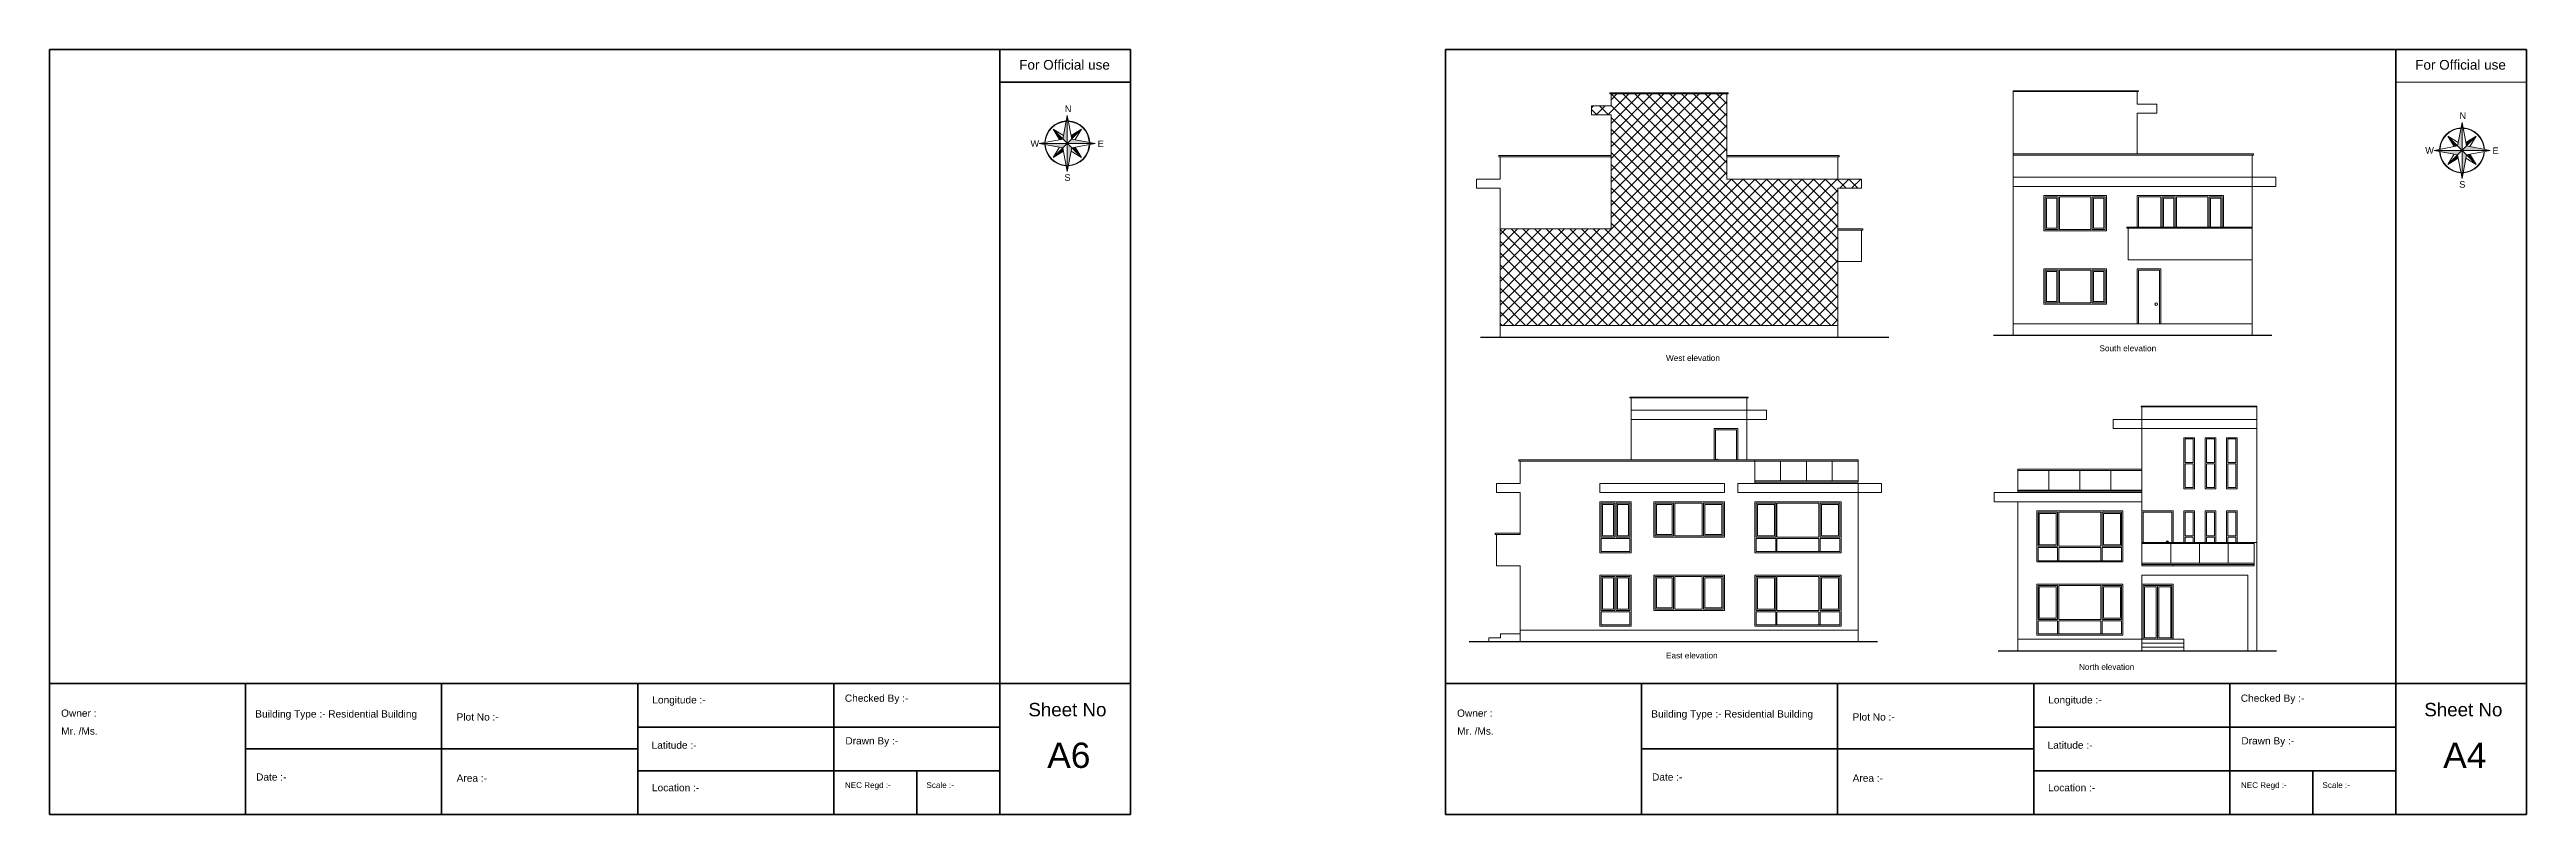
# Model space of a CAD drawing. Header units: inches. Extents: x 2970 to 17976, y 9207 to 14243.
# Drawn here: x 14186 to 17976, y 11276 to 12445 of the extents above; entities that cross this region are included whole.
import ezdxf

# ---------------------------------------------------------------- set-up
doc = ezdxf.new("R2010")
doc.units = ezdxf.units.IN
for name, color, linetype, lineweight in [('boundary line', 20, 'Continuous', 35), ('ele front', 30, 'Continuous', 13), ('elev back', 170, 'Continuous', 9), ('floor line', 240, 'Continuous', 30), ('hatch', 183, 'Continuous', 5), ('north', 18, 'Continuous', 13), ('opening elevation', 203, 'Continuous', 13), ('stairs', 4, 'Continuous', 13), ('TEXT', 30, 'Continuous', 13)]:
    doc.layers.add(name, color=color, linetype=linetype, lineweight=lineweight)
doc.styles.get("Standard").update_dxf_attribs({"font": 'arial.ttf'})

msp = doc.modelspace()

# ---------------------------------------------------------------- texts
at = {"layer": 'TEXT', "attachment_point": 1}
for s, width, gutter_width, insert, char_height in [('For Official use', 147.687, 73.8, (15670.1, 12429.1), 14.765), ('For Official use', 147.687, 73.8, (17806.2, 12429.1), 14.765), ('Longitude :-', 110.765, 55.4, (15108.7, 11456.6), 11.074), ('Checked By :- ', 110.765, 55.4, (15403.3, 11459.2), 11.074), ('Sheet No ', 134.002, 5.68, (15684.1, 11446.4), 20.51), ('Longitude :-', 110.765, 55.4, (17244.7, 11456.6), 11.074), ('Checked By :- ', 110.765, 55.4, (17539.3, 11459.2), 11.074), ('Sheet No ', 134.002, 5.68, (17820.1, 11446.4), 20.51), ('Owner :', 110.765, 55.4, (14204, 11436.3), 11.07), ('Mr. /Ms.', 110.765, 55.4, (14204.2, 11408.9), 11.07), ('Building Type :- Residential Building ', 287.041, 55.4, (14501.1, 11435.1), 11.074), ('Plot No :-', 110.765, 55.4, (14809.2, 11430.5), 11.07), ('Owner :', 110.765, 55.4, (16340.1, 11436.3), 11.07), ('Mr. /Ms.', 110.765, 55.4, (16340.3, 11408.9), 11.07), ('Building Type :- Residential Building ', 287.041, 55.4, (16637.2, 11435.1), 11.074), ('Plot No :-', 110.765, 55.4, (16945.3, 11430.5), 11.07), ('Latitude :-', 110.765, 55.4, (15107.6, 11387.4), 11.074), ('Drawn By :-', 110.765, 55.4, (15404.1, 11394), 11.074), ('A6', 71.576, 193.3, (15713, 11385.7), 38.67), ('Latitude :-', 110.765, 55.4, (17243.6, 11387.4), 11.074), ('Drawn By :-', 110.765, 55.4, (17540.2, 11394), 11.074), ('A4', 71.576, 193.3, (17849, 11385.7), 38.67), ('Date :-', 110.765, 55.4, (14502.4, 11338.7), 11.07), ('Area :-', 110.765, 55.4, (14809.3, 11337), 11.07), ('Date :-', 110.765, 55.4, (16638.4, 11338.7), 11.07), ('Area :-', 110.765, 55.4, (16945.4, 11337), 11.07), ('Location :-', 110.765, 55.4, (15108.2, 11322.4), 11.074), ('NEC Regd :-', 88.612, 44.3, (15403.4, 11325.2), 8.859), ('Scale :-', 88.612, 44.3, (15528.2, 11325.2), 8.86), ('Location :-', 110.765, 55.4, (17244.3, 11322.4), 11.074), ('NEC Regd :-', 88.612, 44.3, (17539.5, 11325.2), 8.859), ('Scale :-', 88.612, 44.3, (17664.3, 11325.2), 8.86)]:
    msp.add_mtext_dynamic_manual_height_columns(s, width=width, gutter_width=gutter_width, heights=[0], dxfattribs=dict(at, insert=insert, char_height=char_height))

# ---------------------------------------------------------------- blocks, each defined once
blk = doc.blocks.new('North direction')
at = {"layer": 'north', "true_color": 0x000000}
h = blk.add_hatch(color=18, dxfattribs=at)
h.dxf.hatch_style = 1
h.paths.add_polyline_path([(874.6, 9705.3), (875.9, 9705.1, 0.387364), (817.6, 9763.4), (817.9, 9762.1, -0.384383)])
h.paths.add_polyline_path([(811.7, 9762.1), (811.9, 9763.4, 0.387364), (753.6, 9705.1), (755, 9705.3, -0.384383)])
h.paths.add_polyline_path([(755, 9699.2), (753.6, 9699.4, 0.387364), (811.9, 9641.1), (811.7, 9642.5, -0.384383)])
h.paths.add_polyline_path([(875.9, 9699.4), (874.6, 9699.2, -0.384383), (817.9, 9642.5), (817.6, 9641.1, 0.387364)])
at = {"layer": 'stairs', "true_color": 0x000000}
h = blk.add_hatch(color=18, dxfattribs=at)
h.dxf.hatch_style = 1
h.paths.add_polyline_path([(814.8, 9778.4), (802.7, 9714.3), (814.8, 9702.3)])
h.paths.add_polyline_path([(891, 9702.3), (826.8, 9714.3), (814.8, 9702.3)])
h.paths.add_polyline_path([(814.8, 9626.1), (826.8, 9690.2), (814.8, 9702.3)])
h.paths.add_polyline_path([(738.6, 9702.3), (802.7, 9690.2), (814.8, 9702.3)])
h = blk.add_hatch(color=18, dxfattribs=at)
h.dxf.hatch_style = 1
h.paths.add_polyline_path([(776.3, 9740.8), (793.5, 9712.6), (802.7, 9714.3)])
h.paths.add_polyline_path([(776.3, 9663.7), (804.5, 9681), (802.7, 9690.2)])
h.paths.add_polyline_path([(853.3, 9663.7), (836, 9691.9), (826.8, 9690.2)])
h.paths.add_polyline_path([(825.1, 9723.5), (826.8, 9714.3), (853.3, 9740.8)])
at = {"layer": 'north'}
for radius, start, end in [(61.2, 92.65084, 177.34916), (59.9, 92.94814, 177.05186), (61.2, 2.65084, 87.34916), (59.9, 2.94814, 87.05186), (61.2, 182.65084, 267.34916), (59.9, 182.94814, 267.05186), (61.2, 272.65084, 357.34916), (59.9, 272.94814, 357.05186)]:
    blk.add_arc((814.8, 9702.3), radius, start, end, dxfattribs=at)
at = {"layer": 'stairs', "color": 18, "true_color": 0x000000}
for p, q in [((814.8, 9778.4), (802.7, 9714.3)), ((814.8, 9778.4), (814.8, 9626.1)), ((814.8, 9778.4), (826.8, 9714.3)), ((738.6, 9702.3), (802.7, 9714.3)), ((853.3, 9740.8), (776.3, 9663.7)), ((776.3, 9740.8), (853.3, 9663.7)), ((804.5, 9723.5), (776.3, 9740.8)), ((776.3, 9740.8), (793.5, 9712.6)), ((825.1, 9723.5), (853.3, 9740.8)), ((826.8, 9714.3), (891, 9702.3)), ((853.3, 9740.8), (836, 9712.6)), ((891, 9702.3), (738.6, 9702.3)), ((802.7, 9690.2), (738.6, 9702.3)), ((776.3, 9663.7), (793.5, 9691.9)), ((804.5, 9681), (776.3, 9663.7)), ((814.8, 9626.1), (802.7, 9690.2)), ((826.8, 9690.2), (814.8, 9626.1)), ((853.3, 9663.7), (825.1, 9681)), ((891, 9702.3), (826.8, 9690.2)), ((836, 9691.9), (853.3, 9663.7))]:
    blk.add_line(p, q, dxfattribs=at)
at = {"layer": 'stairs', "char_height": 17.862, "attachment_point": 1}
for s, width, insert in [('{\\C256;\\c0;N}', 17.862, (808, 9805.4)), ('{\\C256;\\c0;W}', 26.272, (714.7, 9711)), ('{\\C256;\\c0;E}', 17.862, (897.7, 9710.2)), ('{\\C256;\\c0;S}', 17.862, (807.2, 9618.6))]:
    blk.add_mtext_dynamic_manual_height_columns(s, width=width, gutter_width=223.3, heights=[0], dxfattribs=dict(at, insert=insert))
blk = doc.blocks.new('we')
at = {"layer": 'hatch', "transparency": 33554495}
h = blk.add_hatch(dxfattribs=at)
h.set_pattern_fill('ANSI37', color=256, scale=4)
h.set_pattern_definition([(45, (-4559.173, -1672.46), (-8.980256, 8.980256), []), (135, (-4559.173, -1672.46), (-8.980256, -8.980256), [])])
h.paths.add_polyline_path([(4768.4, 3975.3), (4768.4, 4105.3), (4591.4, 4105.3), (4591.4, 4087.3), (4561.4, 4087.3), (4561.4, 4073.3), (4591.4, 4073.3), (4591.4, 3899.3), (4421.4, 3899.3), (4421.4, 3751.3), (4938.4, 3751.3), (4938.4, 3961.3), (4974.4, 3961.3), (4974.4, 3975.3)])
at = {"layer": 'ele front'}
for p, q in [((4770.4, 4107.3), (4589.4, 4107.3)), ((4589.4, 4105.3), (4589.4, 4107.3)), ((4770.4, 4105.3), (4589.4, 4105.3)), ((4591.4, 4087.3), (4591.4, 4105.3)), ((4768.4, 4105.3), (4768.4, 3975.3)), ((4770.4, 4107.3), (4770.4, 4105.3)), ((4591.4, 4087.3), (4561.4, 4087.3)), ((4561.4, 4073.3), (4561.4, 4087.3)), ((4591.4, 4073.3), (4561.4, 4073.3)), ((4591.4, 3899.3), (4591.4, 4073.3)), ((4940.4, 4011.3), (4768.4, 4011.3)), ((4940.4, 4009.3), (4768.4, 4009.3)), ((4938.4, 4009.3), (4938.4, 3975.3)), ((4940.4, 4011.3), (4940.4, 4009.3)), ((4974.4, 3975.3), (4768.4, 3975.3)), ((4938.4, 3961.3), (4938.4, 3733.3)), ((4974.4, 3961.3), (4938.4, 3961.3)), ((4974.4, 3961.3), (4974.4, 3975.3)), ((4421.4, 3899.3), (4421.4, 3733.3)), ((4591.4, 3899.3), (4421.4, 3899.3)), ((4938.4, 3751.3), (4421.4, 3751.3)), ((4938.4, 3733.3), (4938.4, 3751.3))]:
    blk.add_line(p, q, dxfattribs=at)
at = {"layer": 'elev back'}
for p, q in [((4419.4, 4011.3), (4419.4, 4009.3)), ((4591.4, 4011.3), (4419.4, 4011.3)), ((4591.4, 4009.3), (4419.4, 4009.3)), ((4421.4, 4009.3), (4421.4, 3975.3)), ((4421.4, 3975.3), (4385.4, 3975.3)), ((4421.4, 3975.3), (4385.4, 3975.3)), ((4385.4, 3961.3), (4385.4, 3975.3)), ((4421.4, 3961.3), (4385.4, 3961.3)), ((4421.4, 3961.3), (4421.4, 3899.3)), ((4976.4, 3899.3), (4938.4, 3899.3)), ((4976.4, 3897.3), (4938.4, 3897.3)), ((4974.4, 3849.3), (4974.4, 3897.3)), ((4976.4, 3897.3), (4976.4, 3899.3)), ((4974.4, 3849.3), (4938.4, 3849.3))]:
    blk.add_line(p, q, dxfattribs=at)
at = {"layer": 'floor line'}
blk.add_line((5016.4, 3733.3), (4391.4, 3733.3), dxfattribs=at)
at = {"layer": 'TEXT', "insert": (4675.4, 3706.2), "char_height": 9, "attachment_point": 1}
blk.add_mtext_dynamic_manual_height_columns('West elevation', width=140.861, gutter_width=12.5, heights=[0], dxfattribs=at)
blk = doc.blocks.new('se')
at = {"layer": 'ele front'}
for p, q in [((3821.8, 3746.4), (3821.8, 4024.4)), ((4189.8, 4024.4), (3821.8, 4024.4)), ((4189.8, 4022.4), (3821.8, 4022.4)), ((4187.8, 3746.4), (4187.8, 4022.4)), ((4189.8, 4022.4), (4189.8, 4024.4)), ((4187.8, 3988.4), (3821.8, 3988.4)), ((4187.8, 3974.4), (3821.8, 3974.4)), ((4187.8, 3912.4), (3995.8, 3912.4)), ((3995.8, 3910.4), (3995.8, 3912.4)), ((4187.8, 3910.4), (3995.8, 3910.4)), ((3997.8, 3862.4), (3997.8, 3910.4)), ((4187.8, 3862.4), (3997.8, 3862.4)), ((4187.8, 3764.4), (3821.8, 3764.4))]:
    blk.add_line(p, q, dxfattribs=at)
at = {"layer": 'elev back'}
for p, q in [((3821.8, 4120.4), (4013.8, 4120.4)), ((3821.8, 4100.4), (3821.8, 4120.4)), ((3821.8, 4119.4), (4013.8, 4119.4)), ((3821.8, 4024.4), (3821.8, 4100.4)), ((4011.8, 4100.4), (4011.8, 4119.4)), ((4041.8, 4100.4), (4011.8, 4100.4)), ((4013.8, 4119.4), (4013.8, 4120.4)), ((4041.8, 4100.4), (4041.8, 4086.4)), ((4041.8, 4086.4), (4011.8, 4086.4)), ((4011.8, 4086.4), (4011.8, 4024.4)), ((4223.8, 3988.4), (4187.8, 3988.4)), ((4223.8, 3988.4), (4223.8, 3974.4)), ((4223.8, 3974.4), (4187.8, 3974.4))]:
    blk.add_line(p, q, dxfattribs=at)
at = {"layer": 'floor line'}
blk.add_line((4217.8, 3746.4), (3791.8, 3746.4), dxfattribs=at)
at = {"layer": 'opening elevation'}
for p, q in [((3890.8, 3958.4), (3890.8, 3908.4)), ((3892.8, 3958.4), (3892.8, 3908.4)), ((3940.8, 3958.4), (3940.8, 3908.4)), ((3942.8, 3958.4), (3942.8, 3908.4)), ((4011.8, 3960.4), (4011.8, 3912.4)), ((4011.8, 3960.4), (4143.8, 3960.4)), ((4013.8, 3958.4), (4013.8, 3912.4)), ((4013.8, 3958.4), (4047.8, 3958.4)), ((4047.8, 3958.4), (4047.8, 3912.4)), ((4049.8, 3958.4), (4049.8, 3912.4)), ((4049.8, 3958.4), (4069.8, 3958.4)), ((4051.8, 3956.4), (4051.8, 3912.4)), ((4051.8, 3956.4), (4067.8, 3956.4)), ((4067.8, 3956.4), (4067.8, 3912.4)), ((4069.8, 3958.4), (4069.8, 3912.4)), ((4071.8, 3958.4), (4071.8, 3912.4)), ((4071.8, 3958.4), (4119.8, 3958.4)), ((4119.8, 3958.4), (4119.8, 3912.4)), ((4121.8, 3958.4), (4121.8, 3912.4)), ((4121.8, 3958.4), (4141.8, 3958.4)), ((4123.8, 3956.4), (4123.8, 3912.4)), ((4123.8, 3956.4), (4139.8, 3956.4)), ((4139.8, 3956.4), (4139.8, 3912.4)), ((4141.8, 3958.4), (4141.8, 3912.4)), ((4143.8, 3960.4), (4143.8, 3912.4)), ((3890.8, 3846.4), (3890.8, 3796.4)), ((3892.8, 3846.4), (3892.8, 3796.4)), ((3940.8, 3846.4), (3940.8, 3796.4)), ((3942.8, 3846.4), (3942.8, 3796.4))]:
    blk.add_line(p, q, dxfattribs=at)
for points in [[(3868.8, 3960.4), (3964.8, 3960.4), (3964.8, 3906.4), (3868.8, 3906.4)], [(3888.8, 3910.4), (3872.8, 3910.4), (3872.8, 3956.4), (3888.8, 3956.4)], [(3944.8, 3956.4), (3960.8, 3956.4), (3960.8, 3910.4), (3944.8, 3910.4)], [(3868.8, 3848.4), (3964.8, 3848.4), (3964.8, 3794.4), (3868.8, 3794.4)], [(3888.8, 3798.4), (3872.8, 3798.4), (3872.8, 3844.4), (3888.8, 3844.4)], [(3944.8, 3844.4), (3960.8, 3844.4), (3960.8, 3798.4), (3944.8, 3798.4)]]:
    blk.add_lwpolyline(points, close=True, dxfattribs=at)
for points in [[(3890.8, 3908.4), (3870.8, 3908.4), (3870.8, 3958.4), (3890.8, 3958.4)], [(3892.8, 3958.4), (3940.8, 3958.4)], [(3942.8, 3958.4), (3962.8, 3958.4), (3962.8, 3908.4), (3942.8, 3908.4)], [(3940.8, 3908.4), (3892.8, 3908.4)], [(3890.8, 3796.4), (3870.8, 3796.4), (3870.8, 3846.4), (3890.8, 3846.4)], [(3892.8, 3846.4), (3940.8, 3846.4)], [(3942.8, 3846.4), (3962.8, 3846.4), (3962.8, 3796.4), (3942.8, 3796.4)], [(4011.8, 3764.4), (4011.8, 3848.4), (4047.8, 3848.4), (4047.8, 3764.4)], [(4013.8, 3764.4), (4013.8, 3846.4), (4045.8, 3846.4), (4045.8, 3764.4)], [(3940.8, 3796.4), (3892.8, 3796.4)]]:
    blk.add_lwpolyline(points, dxfattribs=at)
blk.add_circle((4040.8, 3794.4), 1.94, dxfattribs=at)
at = {"layer": 'TEXT', "insert": (3954, 3731.5), "char_height": 9, "attachment_point": 1}
blk.add_mtext_dynamic_manual_height_columns('South elevation', width=140.861, gutter_width=12.5, heights=[0], dxfattribs=at)
blk = doc.blocks.new('elevation')
at = {"layer": 'ele front'}
for p, q in [((4201.8, 10946.2), (3840.8, 10946.2)), ((3840.8, 10944.2), (3840.8, 10946.2)), ((4201.8, 10944.2), (3840.8, 10944.2)), ((3842.8, 10910.2), (3842.8, 10944.2)), ((4201.8, 10910.2), (4201.8, 10946.2)), ((4201.8, 10946.2), (4359.8, 10946.2)), ((4201.8, 10944.2), (4359.8, 10944.2)), ((4241.3, 10944.2), (4241.3, 10914.2)), ((4280.8, 10944.2), (4280.8, 10914.2)), ((4320.3, 10944.2), (4320.3, 10914.2)), ((4359.8, 10944.2), (4359.8, 10946.2)), ((4359.8, 10944.2), (4359.8, 10914.2)), ((3842.8, 10910.2), (3806.8, 10910.2)), ((3806.8, 10910.2), (3806.8, 10896.2)), ((3842.8, 10896.2), (3806.8, 10896.2)), ((3842.8, 10832.2), (3842.8, 10896.2)), ((4155.3, 10910.2), (3964.8, 10910.2)), ((3964.8, 10896.2), (3964.8, 10910.2)), ((4155.3, 10896.2), (3964.8, 10896.2)), ((4155.3, 10896.2), (4155.3, 10910.2)), ((4395.8, 10910.2), (4175.8, 10910.2)), ((4175.8, 10896.2), (4175.8, 10910.2)), ((4395.8, 10896.2), (4175.8, 10896.2)), ((4201.8, 10914.2), (4359.8, 10914.2)), ((4201.8, 10912.2), (4359.8, 10912.2)), ((4359.8, 10912.2), (4359.8, 10914.2)), ((4359.8, 10668.2), (4359.8, 10910.2)), ((4395.8, 10896.2), (4395.8, 10910.2)), ((3842.8, 10834.2), (3804.8, 10834.2)), ((3804.8, 10832.2), (3804.8, 10834.2)), ((3842.8, 10832.2), (3804.8, 10832.2)), ((3806.8, 10784.2), (3806.8, 10832.2)), ((3842.8, 10784.2), (3806.8, 10784.2)), ((3842.8, 10668.2), (3842.8, 10784.2))]:
    blk.add_line(p, q, dxfattribs=at)
at = {"layer": 'elev back'}
for p, q in [((4010.8, 11042.2), (4010.8, 11041.2)), ((4010.8, 11042.2), (4191.8, 11042.2)), ((4010.8, 11041.2), (4191.8, 11041.2)), ((4012.8, 11041.2), (4012.8, 10946.2)), ((4189.8, 11041.2), (4189.8, 10946.2)), ((4191.8, 11042.2), (4191.8, 11041.2)), ((4219.8, 11022.2), (4012.8, 11022.2)), ((4219.8, 11008.2), (4012.8, 11008.2)), ((4175.8, 10994.2), (4139.8, 10994.2)), ((4139.8, 10994.2), (4139.8, 10946.2)), ((4173.8, 10992.2), (4141.8, 10992.2)), ((4141.8, 10992.2), (4141.8, 10946.2)), ((4173.8, 10992.2), (4173.8, 10946.2)), ((4175.8, 10994.2), (4175.8, 10946.2)), ((4219.8, 11022.2), (4219.8, 11008.2))]:
    blk.add_line(p, q, dxfattribs=at)
blk.add_arc((4144.6, 10946.2), 1.11, 0, 180, dxfattribs=at)
at = {"layer": 'floor line'}
blk.add_line((4389.8, 10668.2), (3764.8, 10668.2), dxfattribs=at)
at = {"layer": 'hatch'}
blk.add_line((4359.8, 10686.2), (3842.8, 10686.2), dxfattribs=at)
at = {"layer": 'opening elevation'}
for p, q in [((3987.8, 10880.2), (3987.8, 10828.2)), ((3989.8, 10880.2), (3989.8, 10828.2)), ((4049.3, 10880.2), (4077.3, 10880.2)), ((4049.3, 10830.2), (4049.3, 10880.2)), ((4051.3, 10878.2), (4075.3, 10878.2)), ((4051.3, 10832.2), (4051.3, 10878.2)), ((4075.3, 10832.2), (4075.3, 10878.2)), ((4077.3, 10830.2), (4077.3, 10880.2)), ((4079.3, 10880.2), (4121.3, 10880.2)), ((4079.3, 10830.2), (4079.3, 10880.2)), ((4121.3, 10880.2), (4121.3, 10830.2)), ((4123.3, 10880.2), (4153.3, 10880.2)), ((4123.3, 10880.2), (4123.3, 10830.2)), ((4125.3, 10878.2), (4151.3, 10878.2)), ((4125.3, 10878.2), (4125.3, 10832.2)), ((4151.3, 10878.2), (4151.3, 10832.2)), ((4153.3, 10880.2), (4153.3, 10830.2)), ((4203.8, 10880.2), (4203.8, 10828.2)), ((4203.8, 10880.2), (4233.8, 10880.2)), ((4233.8, 10880.2), (4233.8, 10828.2)), ((4235.8, 10880.2), (4235.8, 10828.2)), ((4235.8, 10880.2), (4299.8, 10880.2)), ((4299.8, 10880.2), (4299.8, 10828.2)), ((4301.8, 10880.2), (4301.8, 10828.2)), ((4301.8, 10880.2), (4331.8, 10880.2)), ((4331.8, 10880.2), (4331.8, 10828.2)), ((3987.8, 10828.2), (3966.8, 10828.2)), ((4010.8, 10826.2), (3966.8, 10826.2)), ((4010.8, 10828.2), (3989.8, 10828.2)), ((4077.3, 10830.2), (4049.3, 10830.2)), ((4075.3, 10832.2), (4051.3, 10832.2)), ((4121.3, 10830.2), (4079.3, 10830.2)), ((4153.3, 10830.2), (4123.3, 10830.2)), ((4151.3, 10832.2), (4125.3, 10832.2)), ((4203.8, 10828.2), (4233.8, 10828.2)), ((4203.8, 10826.2), (4203.8, 10806.2)), ((4203.8, 10826.2), (4233.8, 10826.2)), ((4203.8, 10806.2), (4331.8, 10806.2)), ((4233.8, 10826.2), (4233.8, 10806.2)), ((4235.8, 10828.2), (4299.8, 10828.2)), ((4235.8, 10826.2), (4235.8, 10806.2)), ((4235.8, 10826.2), (4299.8, 10826.2)), ((4299.8, 10826.2), (4299.8, 10806.2)), ((4301.8, 10828.2), (4331.8, 10828.2)), ((4301.8, 10826.2), (4301.8, 10806.2)), ((4301.8, 10826.2), (4331.8, 10826.2)), ((4331.8, 10826.2), (4331.8, 10806.2)), ((3987.8, 10768.2), (3987.8, 10716.2)), ((3989.8, 10768.2), (3989.8, 10716.2)), ((4049.3, 10768.2), (4077.3, 10768.2)), ((4049.3, 10718.2), (4049.3, 10768.2)), ((4051.3, 10766.2), (4075.3, 10766.2)), ((4051.3, 10720.2), (4051.3, 10766.2)), ((4075.3, 10720.2), (4075.3, 10766.2)), ((4077.3, 10718.2), (4077.3, 10768.2)), ((4079.3, 10768.2), (4121.3, 10768.2)), ((4079.3, 10718.2), (4079.3, 10768.2)), ((4121.3, 10768.2), (4121.3, 10718.2)), ((4123.3, 10768.2), (4153.3, 10768.2)), ((4123.3, 10768.2), (4123.3, 10718.2)), ((4125.3, 10766.2), (4151.3, 10766.2)), ((4125.3, 10766.2), (4125.3, 10720.2)), ((4151.3, 10766.2), (4151.3, 10720.2)), ((4153.3, 10768.2), (4153.3, 10718.2)), ((4203.8, 10768.2), (4203.8, 10716.2)), ((4203.8, 10768.2), (4233.8, 10768.2)), ((4233.8, 10768.2), (4233.8, 10716.2)), ((4235.8, 10768.2), (4235.8, 10716.2)), ((4235.8, 10768.2), (4299.8, 10768.2)), ((4299.8, 10768.2), (4299.8, 10716.2)), ((4301.8, 10768.2), (4301.8, 10716.2)), ((4301.8, 10768.2), (4331.8, 10768.2)), ((4331.8, 10768.2), (4331.8, 10716.2)), ((3987.8, 10716.2), (3966.8, 10716.2)), ((4010.8, 10714.2), (3966.8, 10714.2)), ((4010.8, 10716.2), (3989.8, 10716.2)), ((4077.3, 10718.2), (4049.3, 10718.2)), ((4075.3, 10720.2), (4051.3, 10720.2)), ((4121.3, 10718.2), (4079.3, 10718.2)), ((4153.3, 10718.2), (4123.3, 10718.2)), ((4151.3, 10720.2), (4125.3, 10720.2)), ((4203.8, 10716.2), (4233.8, 10716.2)), ((4203.8, 10714.2), (4203.8, 10694.2)), ((4203.8, 10714.2), (4233.8, 10714.2)), ((4203.8, 10694.2), (4331.8, 10694.2)), ((4233.8, 10714.2), (4233.8, 10694.2)), ((4235.8, 10716.2), (4299.8, 10716.2)), ((4235.8, 10714.2), (4235.8, 10694.2)), ((4235.8, 10714.2), (4299.8, 10714.2)), ((4299.8, 10714.2), (4299.8, 10694.2)), ((4301.8, 10716.2), (4331.8, 10716.2)), ((4301.8, 10714.2), (4301.8, 10694.2)), ((4301.8, 10714.2), (4331.8, 10714.2)), ((4331.8, 10714.2), (4331.8, 10694.2))]:
    blk.add_line(p, q, dxfattribs=at)
for points in [[(3964.8, 10882.2), (4012.8, 10882.2), (4012.8, 10804.2), (3964.8, 10804.2)], [(3985.8, 10830.2), (3968.8, 10830.2), (3968.8, 10878.2), (3985.8, 10878.2)], [(4047.3, 10882.2), (4155.3, 10882.2), (4155.3, 10828.2), (4047.3, 10828.2)], [(4201.8, 10882.2), (4333.8, 10882.2), (4333.8, 10804.2), (4201.8, 10804.2)], [(4205.8, 10878.2), (4231.8, 10878.2), (4231.8, 10830.2), (4205.8, 10830.2)], [(4303.8, 10878.2), (4329.8, 10878.2), (4329.8, 10830.2), (4303.8, 10830.2)], [(3964.8, 10770.2), (4012.8, 10770.2), (4012.8, 10692.2), (3964.8, 10692.2)], [(3985.8, 10718.2), (3968.8, 10718.2), (3968.8, 10766.2), (3985.8, 10766.2)], [(4047.3, 10770.2), (4155.3, 10770.2), (4155.3, 10716.2), (4047.3, 10716.2)], [(4201.8, 10770.2), (4333.8, 10770.2), (4333.8, 10692.2), (4201.8, 10692.2)], [(4205.8, 10766.2), (4231.8, 10766.2), (4231.8, 10718.2), (4205.8, 10718.2)], [(4303.8, 10766.2), (4329.8, 10766.2), (4329.8, 10718.2), (4303.8, 10718.2)]]:
    blk.add_lwpolyline(points, close=True, dxfattribs=at)
for points in [[(3966.8, 10828.2), (3966.8, 10880.2), (3987.8, 10880.2)], [(3989.8, 10880.2), (4010.8, 10880.2), (4010.8, 10828.2)], [(3991.8, 10878.2), (4008.8, 10878.2), (4008.8, 10830.2), (3991.8, 10830.2), (3991.8, 10878.2)], [(4010.8, 10826.2), (4010.8, 10806.2), (3966.8, 10806.2), (3966.8, 10826.2)], [(3966.8, 10716.2), (3966.8, 10768.2), (3987.8, 10768.2)], [(3989.8, 10768.2), (4010.8, 10768.2), (4010.8, 10716.2)], [(3991.8, 10766.2), (4008.8, 10766.2), (4008.8, 10718.2), (3991.8, 10718.2), (3991.8, 10766.2)], [(4010.8, 10714.2), (4010.8, 10694.2), (3966.8, 10694.2), (3966.8, 10714.2)]]:
    blk.add_lwpolyline(points, dxfattribs=at)
at = {"layer": 'stairs'}
for p, q in [((3794.8, 10668.2), (3794.8, 10674.2)), ((3794.8, 10674.2), (3812.8, 10674.2)), ((3812.8, 10674.2), (3812.8, 10680.2)), ((3812.8, 10680.2), (3842.8, 10680.2))]:
    blk.add_line(p, q, dxfattribs=at)
at = {"layer": 'TEXT', "insert": (4066, 10651.8), "char_height": 9, "attachment_point": 1}
blk.add_mtext_dynamic_manual_height_columns('East elevation', width=140.861, gutter_width=12.5, heights=[0], dxfattribs=at)
blk = doc.blocks.new('NE')
at = {"layer": 'ele front'}
for p, q in [((2531.5, 3982.5), (2531.5, 3946.5)), ((2531.5, 3982.5), (2721.5, 3982.5)), ((2531.5, 3980.5), (2721.5, 3980.5)), ((2579, 3964.5), (2579, 3980.5)), ((2626.5, 3964.5), (2626.5, 3980.5)), ((2674, 3964.5), (2674, 3980.5)), ((2721.5, 3982.5), (2721.5, 3834.5)), ((2495.5, 3946.5), (2721.5, 3946.5)), ((2495.5, 3932.5), (2495.5, 3946.5)), ((2531.5, 3950.5), (2721.5, 3950.5)), ((2531.5, 3948.5), (2721.5, 3948.5)), ((2579, 3964.5), (2579, 3950.5)), ((2626.5, 3964.5), (2626.5, 3950.5)), ((2674, 3964.5), (2674, 3950.5)), ((2495.5, 3932.5), (2721.5, 3932.5)), ((2531.5, 3932.5), (2531.5, 3704.5)), ((2721.5, 3870.5), (2897.5, 3870.5)), ((2721.5, 3868.5), (2893.5, 3868.5)), ((2765.5, 3855.5), (2765.5, 3868.5)), ((2809.5, 3855.5), (2809.5, 3868.5)), ((2853.5, 3855.5), (2853.5, 3868.5)), ((2893.5, 3870.5), (2893.5, 3834.5)), ((2897.5, 3870.5), (2897.5, 3704.5)), ((2721.5, 3838.5), (2893.5, 3838.5)), ((2721.5, 3836.5), (2893.5, 3836.5)), ((2721.5, 3834.5), (2893.5, 3834.5)), ((2765.5, 3855.5), (2765.5, 3838.5)), ((2809.5, 3855.5), (2809.5, 3838.5)), ((2853.5, 3855.5), (2853.5, 3838.5)), ((2721.5, 3820.5), (2721.5, 3704.5)), ((2721.5, 3820.5), (2883.5, 3820.5)), ((2883.5, 3820.5), (2883.5, 3704.5)), ((2531.5, 3722.5), (2721.5, 3722.5))]:
    blk.add_line(p, q, dxfattribs=at)
at = {"layer": 'elev back'}
for p, q in [((2677.5, 4058.5), (2897.5, 4058.5)), ((2677.5, 4044.5), (2677.5, 4058.5)), ((2720.5, 4078.5), (2720.5, 4077.5)), ((2720.5, 4078.5), (2897.5, 4078.5)), ((2720.5, 4077.5), (2897.5, 4077.5)), ((2721.5, 4077.5), (2721.5, 3982.5)), ((2897.5, 4078.5), (2897.5, 3870.5)), ((2677.5, 4044.5), (2897.5, 4044.5)), ((2787.8, 3992.5), (2800.1, 3992.5)), ((2787.8, 3990.5), (2800.1, 3990.5)), ((2820.4, 3992.5), (2832.7, 3992.5)), ((2820.4, 3990.5), (2832.7, 3990.5)), ((2852.9, 3992.5), (2865.2, 3992.5)), ((2852.9, 3990.5), (2865.2, 3990.5)), ((2721.5, 3918.5), (2769.5, 3918.5)), ((2723.5, 3916.5), (2723.5, 3870.5)), ((2723.5, 3916.5), (2767.5, 3916.5)), ((2767.5, 3916.5), (2767.5, 3870.5)), ((2769.5, 3918.5), (2769.5, 3870.5)), ((2787.8, 3880.5), (2800.1, 3880.5)), ((2787.8, 3878.5), (2800.1, 3878.5)), ((2820.4, 3880.5), (2832.7, 3880.5)), ((2820.4, 3878.5), (2832.7, 3878.5)), ((2852.9, 3880.5), (2865.2, 3880.5)), ((2852.9, 3878.5), (2865.2, 3878.5)), ((2769.5, 3836.5), (2769.5, 3834.5))]:
    blk.add_line(p, q, dxfattribs=at)
for points in [[(2785.8, 4030.5), (2802.1, 4030.5), (2802.1, 3952.5), (2785.8, 3952.5)], [(2818.4, 4030.5), (2834.7, 4030.5), (2834.7, 3952.5), (2818.4, 3952.5)], [(2850.9, 4030.5), (2867.2, 4030.5), (2867.2, 3952.5), (2850.9, 3952.5)]]:
    blk.add_lwpolyline(points, close=True, dxfattribs=at)
for points in [[(2787.8, 3992.5), (2787.8, 4028.5), (2800.1, 4028.5), (2800.1, 3992.5)], [(2820.4, 3992.5), (2820.4, 4028.5), (2832.7, 4028.5), (2832.7, 3992.5)], [(2852.9, 3992.5), (2852.9, 4028.5), (2865.2, 4028.5), (2865.2, 3992.5)], [(2800.1, 3990.5), (2800.1, 3954.5), (2787.8, 3954.5), (2787.8, 3990.5)], [(2832.7, 3990.5), (2832.7, 3954.5), (2820.4, 3954.5), (2820.4, 3990.5)], [(2865.2, 3990.5), (2865.2, 3954.5), (2852.9, 3954.5), (2852.9, 3990.5)], [(2785.8, 3870.5), (2785.8, 3918.5), (2802.1, 3918.5), (2802.1, 3870.5)], [(2787.8, 3880.5), (2787.8, 3916.5), (2800.1, 3916.5), (2800.1, 3880.5)], [(2818.4, 3870.5), (2818.4, 3918.5), (2834.7, 3918.5), (2834.7, 3870.5)], [(2820.4, 3880.5), (2820.4, 3916.5), (2832.7, 3916.5), (2832.7, 3880.5)], [(2850.9, 3870.5), (2850.9, 3918.5), (2867.2, 3918.5), (2867.2, 3870.5)], [(2852.9, 3880.5), (2852.9, 3916.5), (2865.2, 3916.5), (2865.2, 3880.5)], [(2787.8, 3870.5), (2787.8, 3878.5)], [(2800.1, 3878.5), (2800.1, 3870.5)], [(2820.4, 3870.5), (2820.4, 3878.5)], [(2832.7, 3878.5), (2832.7, 3870.5)], [(2852.9, 3870.5), (2852.9, 3878.5)], [(2865.2, 3878.5), (2865.2, 3870.5)]]:
    blk.add_lwpolyline(points, dxfattribs=at)
at = {"layer": 'floor line'}
blk.add_line((2501.5, 3704.5), (2927.5, 3704.5), dxfattribs=at)
blk.add_arc((2760.4, 3870.5), 1.7, 0, 180, dxfattribs=at)
at = {"layer": 'opening elevation'}
for p, q in [((2560.5, 3918.5), (2560.5, 3840.5)), ((2560.5, 3918.5), (2692.5, 3918.5)), ((2562.5, 3916.5), (2562.5, 3864.5)), ((2562.5, 3916.5), (2592.5, 3916.5)), ((2592.5, 3916.5), (2592.5, 3864.5)), ((2594.5, 3916.5), (2594.5, 3864.5)), ((2594.5, 3916.5), (2658.5, 3916.5)), ((2658.5, 3916.5), (2658.5, 3864.5)), ((2660.5, 3916.5), (2660.5, 3864.5)), ((2660.5, 3916.5), (2690.5, 3916.5)), ((2690.5, 3916.5), (2690.5, 3864.5)), ((2692.5, 3918.5), (2692.5, 3840.5)), ((2560.5, 3840.5), (2692.5, 3840.5)), ((2562.5, 3864.5), (2592.5, 3864.5)), ((2562.5, 3862.5), (2562.5, 3842.5)), ((2562.5, 3862.5), (2592.5, 3862.5)), ((2562.5, 3842.5), (2690.5, 3842.5)), ((2592.5, 3862.5), (2592.5, 3842.5)), ((2594.5, 3864.5), (2658.5, 3864.5)), ((2594.5, 3862.5), (2594.5, 3842.5)), ((2594.5, 3862.5), (2658.5, 3862.5)), ((2658.5, 3862.5), (2658.5, 3842.5)), ((2660.5, 3864.5), (2690.5, 3864.5)), ((2660.5, 3862.5), (2660.5, 3842.5)), ((2660.5, 3862.5), (2690.5, 3862.5)), ((2690.5, 3862.5), (2690.5, 3842.5)), ((2560.5, 3806.5), (2560.5, 3728.5)), ((2560.5, 3806.5), (2692.5, 3806.5)), ((2560.5, 3806.5), (2692.5, 3806.5)), ((2562.5, 3804.5), (2562.5, 3752.5)), ((2562.5, 3804.5), (2592.5, 3804.5)), ((2592.5, 3804.5), (2592.5, 3752.5)), ((2594.5, 3804.5), (2594.5, 3752.5)), ((2594.5, 3804.5), (2658.5, 3804.5)), ((2658.5, 3804.5), (2658.5, 3752.5)), ((2660.5, 3804.5), (2660.5, 3752.5)), ((2660.5, 3804.5), (2690.5, 3804.5)), ((2690.5, 3804.5), (2690.5, 3752.5)), ((2692.5, 3806.5), (2692.5, 3728.5)), ((2692.5, 3806.5), (2692.5, 3728.5)), ((2721.5, 3806.5), (2769.5, 3806.5)), ((2723.5, 3804.5), (2723.5, 3722.5)), ((2723.5, 3804.5), (2767.5, 3804.5)), ((2745.5, 3804.5), (2745.5, 3722.5)), ((2767.5, 3804.5), (2767.5, 3722.5)), ((2769.5, 3806.5), (2769.5, 3722.5)), ((2562.5, 3752.5), (2592.5, 3752.5)), ((2594.5, 3752.5), (2658.5, 3752.5)), ((2660.5, 3752.5), (2690.5, 3752.5)), ((2560.5, 3728.5), (2692.5, 3728.5)), ((2560.5, 3728.5), (2692.5, 3728.5)), ((2562.5, 3750.5), (2562.5, 3730.5)), ((2562.5, 3750.5), (2592.5, 3750.5)), ((2562.5, 3730.5), (2690.5, 3730.5)), ((2592.5, 3750.5), (2592.5, 3730.5)), ((2594.5, 3750.5), (2594.5, 3730.5)), ((2594.5, 3750.5), (2658.5, 3750.5)), ((2658.5, 3750.5), (2658.5, 3730.5)), ((2660.5, 3750.5), (2660.5, 3730.5)), ((2660.5, 3750.5), (2690.5, 3750.5)), ((2690.5, 3750.5), (2690.5, 3730.5))]:
    blk.add_line(p, q, dxfattribs=at)
for points in [[(2564.5, 3914.5), (2590.5, 3914.5), (2590.5, 3866.5), (2564.5, 3866.5)], [(2662.5, 3914.5), (2688.5, 3914.5), (2688.5, 3866.5), (2662.5, 3866.5)], [(2564.5, 3802.5), (2590.5, 3802.5), (2590.5, 3754.5), (2564.5, 3754.5)], [(2662.5, 3802.5), (2688.5, 3802.5), (2688.5, 3754.5), (2662.5, 3754.5)], [(2725.5, 3802.5), (2743.5, 3802.5), (2743.5, 3724.5), (2725.5, 3724.5)], [(2747.5, 3802.5), (2765.5, 3802.5), (2765.5, 3724.5), (2747.5, 3724.5)]]:
    blk.add_lwpolyline(points, close=True, dxfattribs=at)
at = {"layer": 'stairs'}
for p, q in [((2721.5, 3722.5), (2785.6, 3722.5)), ((2721.5, 3716.5), (2785.6, 3716.5)), ((2785.6, 3704.5), (2785.6, 3722.5)), ((2721.5, 3710.5), (2785.6, 3710.5))]:
    blk.add_line(p, q, dxfattribs=at)
at = {"layer": 'TEXT', "insert": (2625.2, 3684.6), "char_height": 9, "attachment_point": 1}
blk.add_mtext_dynamic_manual_height_columns('North elevation', width=140.861, gutter_width=12.5, heights=[0], dxfattribs=at)

# ---------------------------------------------------------------- linework, layer by layer
at = {"layer": 'boundary line'}
for p, q in [((14186.3, 12445), (15840.3, 12445)), ((14186.3, 11276), (14186.3, 12445)), ((15640.3, 12445), (15640.3, 11276)), ((15840.3, 12445), (15840.3, 11276)), ((16322.4, 12445), (17976.4, 12445)), ((16322.4, 11276), (16322.4, 12445)), ((17776.4, 12445), (17776.4, 11276)), ((17976.4, 12445), (17976.4, 11276)), ((15640.3, 12395), (15840.3, 12395)), ((15840.3, 11476), (14186.3, 11476)), ((14486.3, 11276), (14486.3, 11476)), ((14786.3, 11276), (14786.3, 11476)), ((15086.3, 11276), (15086.3, 11476)), ((15386.3, 11276), (15386.3, 11476)), ((17976.4, 11476), (16322.4, 11476)), ((16622.4, 11276), (16622.4, 11476)), ((16922.4, 11276), (16922.4, 11476)), ((17222.4, 11276), (17222.4, 11476)), ((17522.4, 11276), (17522.4, 11476)), ((15086.3, 11409.3), (15640.3, 11409.3)), ((17222.4, 11409.3), (17776.4, 11409.3)), ((14486.3, 11376), (15086.3, 11376)), ((16622.4, 11376), (17222.4, 11376)), ((15086.3, 11342.6), (15386.3, 11342.6)), ((15386.3, 11342.6), (15640.3, 11342.6)), ((15513.3, 11342.6), (15513.3, 11276)), ((17222.4, 11342.6), (17522.4, 11342.6)), ((17522.4, 11342.6), (17776.4, 11342.6)), ((17649.4, 11342.6), (17649.4, 11276)), ((15840.3, 11276), (14186.3, 11276)), ((17976.4, 11276), (16322.4, 11276))]:
    msp.add_line(p, q, dxfattribs=at)
at = {"layer": 'stairs'}
msp.add_line((17776.4, 12395), (17976.4, 12395), dxfattribs=at)

# ---------------------------------------------------------------- block references
for name, p in [('we', (11984.4, 8271.8)), ('se', (13369.1, 8261.4)), ('NE', (14666.5, 7821.3))]:
    msp.add_blockref(name, p)
at = {"layer": 'north', "xscale": 0.5625, "yscale": 0.5625, "zscale": 0.5625}
for p in [(15285.3, 6844), (17419.5, 6833.4)]:
    msp.add_blockref('North direction', p, dxfattribs=at)
at = {"layer": 'stairs'}
msp.add_blockref('elevation', (12593.8, 871.6), dxfattribs=at)

msp.set_redraw_order([(e.dxf.handle, doc.entitydb.next_handle()) for e in msp.query("TEXT MTEXT ATTDEF DIMENSION ARC_DIMENSION")])  # texts and dimensions are drawn at this point

doc.saveas('drawing.dxf')
